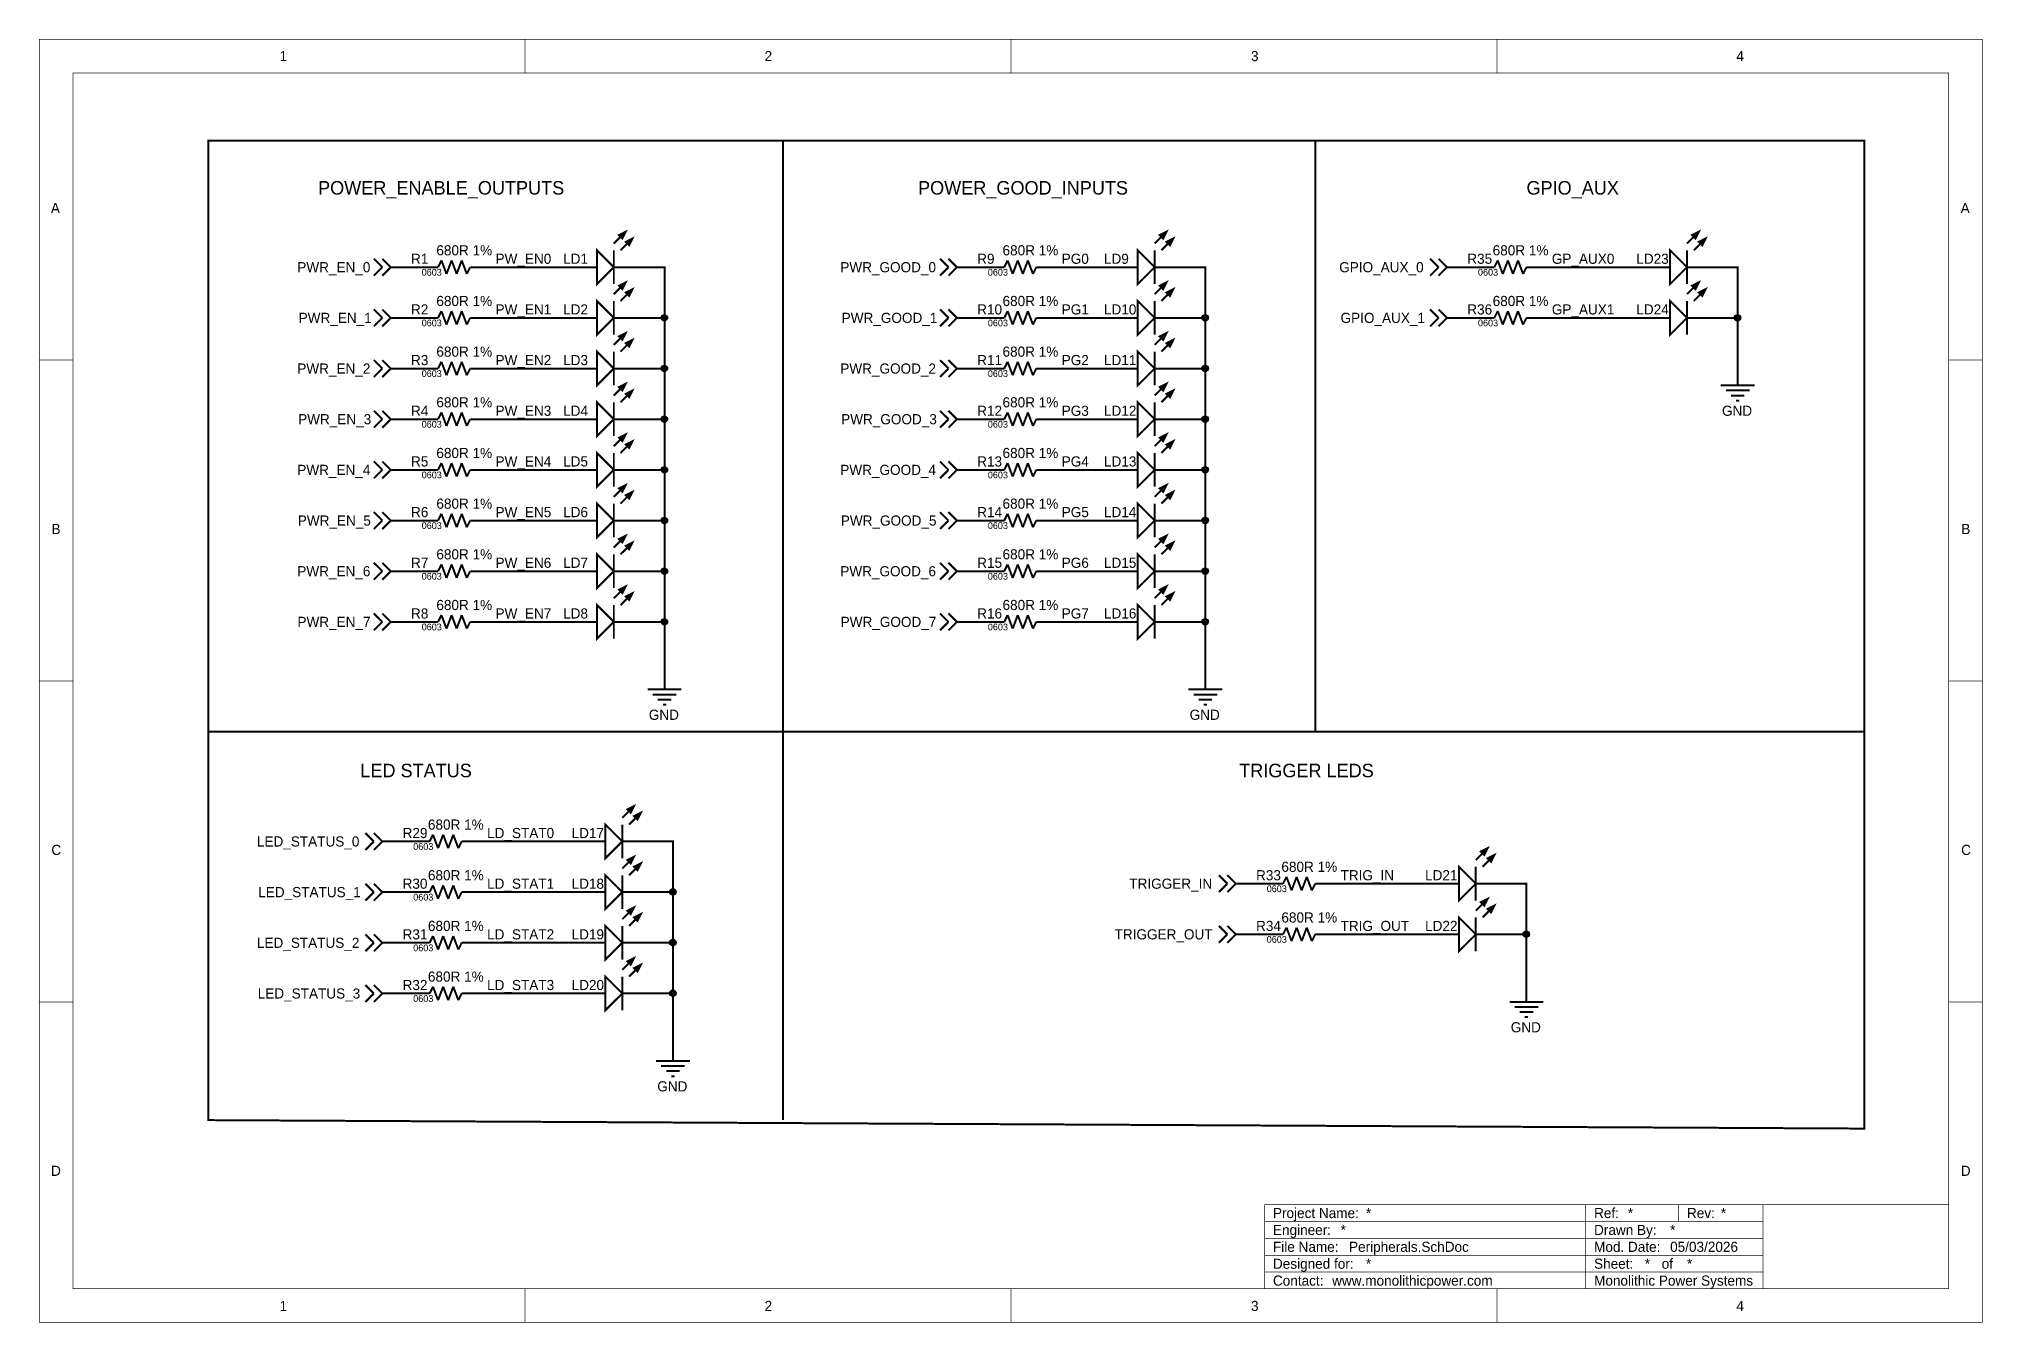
# Model space of a CAD drawing. Header units: millimetres. Extents: x 0 to 11.5, y 0 to 7.6.
import ezdxf

# ---------------------------------------------------------------- set-up
doc = ezdxf.new("R2010")
doc.units = ezdxf.units.MM
doc.header["$MEASUREMENT"] = 0
doc.layers.add('Sheet', color=255, linetype='Continuous')

msp = doc.modelspace()

# ---------------------------------------------------------------- texts
at = {"layer": 'Sheet'}
for s, height, p in [('1', 0.06, (1.422, 7.47)), ('2', 0.06, (4.292, 7.47)), ('3', 0.06, (7.17, 7.47)), ('4', 0.06, (10.042, 7.47)), ('POWER_ENABLE_OUTPUTS', 0.08, (1.65, 6.68)), ('POWER_GOOD_INPUTS', 0.08, (5.2, 6.68)), ('GPIO_AUX', 0.08, (8.8, 6.68)), ('A', 0.06, (0.069, 6.57)), ('A', 0.06, (11.369, 6.57)), ('R1', 0.06, (2.2, 6.27)), ('680R 1%', 0.06, (2.35, 6.32)), ('PW_EN0', 0.06, (2.7, 6.27)), ('LD1', 0.06, (3.1, 6.27)), ('R9', 0.06, (5.55, 6.27)), ('680R 1%', 0.06, (5.7, 6.32)), ('PG0', 0.06, (6.05, 6.27)), ('LD9', 0.06, (6.3, 6.27)), ('R35', 0.06, (8.45, 6.27)), ('680R 1%', 0.06, (8.6, 6.32)), ('GP_AUX0', 0.06, (8.95, 6.27)), ('LD23', 0.06, (9.45, 6.27)), ('PWR_EN_0', 0.06, (1.527, 6.22)), ('0603', 0.04, (2.263, 6.2)), ('PWR_GOOD_0', 0.06, (4.74, 6.22)), ('0603', 0.04, (5.613, 6.2)), ('GPIO_AUX_0', 0.06, (7.692, 6.22)), ('0603', 0.04, (8.513, 6.2)), ('R2', 0.06, (2.2, 5.97)), ('680R 1%', 0.06, (2.35, 6.02)), ('PW_EN1', 0.06, (2.7, 5.97)), ('LD2', 0.06, (3.1, 5.97)), ('R10', 0.06, (5.55, 5.97)), ('680R 1%', 0.06, (5.7, 6.02)), ('PG1', 0.06, (6.05, 5.97)), ('LD10', 0.06, (6.3, 5.97)), ('R36', 0.06, (8.45, 5.97)), ('680R 1%', 0.06, (8.6, 6.02)), ('GP_AUX1', 0.06, (8.95, 5.97)), ('LD24', 0.06, (9.45, 5.97)), ('PWR_EN_1', 0.06, (1.535, 5.92)), ('0603', 0.04, (2.263, 5.9)), ('PWR_GOOD_1', 0.06, (4.748, 5.92)), ('0603', 0.04, (5.613, 5.9)), ('GPIO_AUX_1', 0.06, (7.7, 5.92)), ('0603', 0.04, (8.513, 5.9)), ('680R 1%', 0.06, (2.35, 5.72)), ('680R 1%', 0.06, (5.7, 5.72)), ('PWR_EN_2', 0.06, (1.527, 5.62)), ('R3', 0.06, (2.2, 5.67)), ('0603', 0.04, (2.263, 5.6)), ('PW_EN2', 0.06, (2.7, 5.67)), ('LD3', 0.06, (3.1, 5.67)), ('PWR_GOOD_2', 0.06, (4.74, 5.62)), ('R11', 0.06, (5.55, 5.67)), ('0603', 0.04, (5.613, 5.6)), ('PG2', 0.06, (6.05, 5.67)), ('LD11', 0.06, (6.3, 5.67)), ('R4', 0.06, (2.2, 5.37)), ('680R 1%', 0.06, (2.35, 5.42)), ('PW_EN3', 0.06, (2.7, 5.37)), ('LD4', 0.06, (3.1, 5.37)), ('R12', 0.06, (5.55, 5.37)), ('680R 1%', 0.06, (5.7, 5.42)), ('PG3', 0.06, (6.05, 5.37)), ('LD12', 0.06, (6.3, 5.37)), ('GND', 0.06, (9.957, 5.37)), ('PWR_EN_3', 0.06, (1.532, 5.32)), ('0603', 0.04, (2.263, 5.3)), ('PWR_GOOD_3', 0.06, (4.745, 5.32)), ('0603', 0.04, (5.613, 5.3)), ('680R 1%', 0.06, (2.35, 5.12)), ('680R 1%', 0.06, (5.7, 5.12)), ('PWR_EN_4', 0.06, (1.527, 5.02)), ('R5', 0.06, (2.2, 5.07)), ('PW_EN4', 0.06, (2.7, 5.07)), ('LD5', 0.06, (3.1, 5.07)), ('PWR_GOOD_4', 0.06, (4.74, 5.02)), ('R13', 0.06, (5.55, 5.07)), ('PG4', 0.06, (6.05, 5.07)), ('LD13', 0.06, (6.3, 5.07)), ('0603', 0.04, (2.263, 5)), ('0603', 0.04, (5.613, 5)), ('680R 1%', 0.06, (2.35, 4.82)), ('680R 1%', 0.06, (5.7, 4.82)), ('B', 0.06, (0.073, 4.67)), ('PWR_EN_5', 0.06, (1.53, 4.72)), ('R6', 0.06, (2.2, 4.77)), ('0603', 0.04, (2.263, 4.7)), ('PW_EN5', 0.06, (2.7, 4.77)), ('LD6', 0.06, (3.1, 4.77)), ('PWR_GOOD_5', 0.06, (4.743, 4.72)), ('R14', 0.06, (5.55, 4.77)), ('0603', 0.04, (5.613, 4.7)), ('PG5', 0.06, (6.05, 4.77)), ('LD14', 0.06, (6.3, 4.77)), ('B', 0.06, (11.373, 4.67)), ('R7', 0.06, (2.2, 4.47)), ('680R 1%', 0.06, (2.35, 4.52)), ('PW_EN6', 0.06, (2.7, 4.47)), ('LD7', 0.06, (3.1, 4.47)), ('R15', 0.06, (5.55, 4.47)), ('680R 1%', 0.06, (5.7, 4.52)), ('PG6', 0.06, (6.05, 4.47)), ('LD15', 0.06, (6.3, 4.47)), ('PWR_EN_6', 0.06, (1.527, 4.42)), ('0603', 0.04, (2.263, 4.4)), ('PWR_GOOD_6', 0.06, (4.74, 4.42)), ('0603', 0.04, (5.613, 4.4)), ('680R 1%', 0.06, (2.35, 4.22)), ('680R 1%', 0.06, (5.7, 4.22)), ('PWR_EN_7', 0.06, (1.528, 4.12)), ('R8', 0.06, (2.2, 4.17)), ('PW_EN7', 0.06, (2.7, 4.17)), ('LD8', 0.06, (3.1, 4.17)), ('PWR_GOOD_7', 0.06, (4.742, 4.12)), ('R16', 0.06, (5.55, 4.17)), ('PG7', 0.06, (6.05, 4.17)), ('LD16', 0.06, (6.3, 4.17)), ('0603', 0.04, (2.263, 4.1)), ('0603', 0.04, (5.613, 4.1)), ('GND', 0.06, (3.607, 3.57)), ('GND', 0.06, (6.807, 3.57)), ('LED STATUS', 0.08, (1.9, 3.23)), ('TRIGGER LEDS', 0.08, (7.1, 3.23)), ('LED_STATUS_0', 0.06, (1.288, 2.82)), ('R29', 0.06, (2.15, 2.87)), ('680R 1%', 0.06, (2.3, 2.92)), ('LD_STAT0', 0.06, (2.65, 2.87)), ('LD17', 0.06, (3.15, 2.87)), ('C', 0.06, (0.072, 2.77)), ('0603', 0.04, (2.213, 2.8)), ('C', 0.06, (11.372, 2.77)), ('680R 1%', 0.06, (2.3, 2.62)), ('R33', 0.06, (7.2, 2.62)), ('680R 1%', 0.06, (7.35, 2.67)), ('TRIG_IN', 0.06, (7.7, 2.62)), ('LD21', 0.06, (8.2, 2.62)), ('LED_STATUS_1', 0.06, (1.296, 2.52)), ('R30', 0.06, (2.15, 2.57)), ('0603', 0.04, (2.213, 2.5)), ('LD_STAT1', 0.06, (2.65, 2.57)), ('LD18', 0.06, (3.15, 2.57)), ('TRIGGER_IN', 0.06, (6.45, 2.57)), ('0603', 0.04, (7.263, 2.55)), ('680R 1%', 0.06, (7.35, 2.37)), ('R31', 0.06, (2.15, 2.27)), ('680R 1%', 0.06, (2.3, 2.32)), ('LD_STAT2', 0.06, (2.65, 2.27)), ('LD19', 0.06, (3.15, 2.27)), ('TRIGGER_OUT', 0.06, (6.363, 2.27)), ('R34', 0.06, (7.2, 2.32)), ('TRIG_OUT', 0.06, (7.7, 2.32)), ('LD22', 0.06, (8.2, 2.32)), ('LED_STATUS_2', 0.06, (1.288, 2.22)), ('0603', 0.04, (2.213, 2.2)), ('0603', 0.04, (7.263, 2.25)), ('680R 1%', 0.06, (2.3, 2.02)), ('LED_STATUS_3', 0.06, (1.293, 1.92)), ('R32', 0.06, (2.15, 1.97)), ('LD_STAT3', 0.06, (2.65, 1.97)), ('LD20', 0.06, (3.15, 1.97)), ('0603', 0.04, (2.213, 1.9)), ('GND', 0.06, (8.707, 1.72)), ('GND', 0.06, (3.657, 1.37)), ('D', 0.06, (0.07, 0.87)), ('D', 0.06, (11.37, 0.87)), ('Project Name:', 0.06, (7.3, 0.62)), ('Engineer:', 0.06, (7.3, 0.52)), ('*', 0.06, (7.7, 0.52)), ('*', 0.06, (7.85, 0.62)), ('Ref:', 0.06, (9.2, 0.62)), ('Drawn By:', 0.06, (9.2, 0.52)), ('*', 0.06, (9.4, 0.62)), ('*', 0.06, (9.65, 0.52)), ('Rev:', 0.06, (9.75, 0.62)), ('*', 0.06, (9.95, 0.62)), ('File Name:', 0.06, (7.3, 0.42)), ('Peripherals.SchDoc', 0.06, (7.75, 0.42)), ('Mod. Date:', 0.06, (9.2, 0.42)), ('05/03/2026', 0.06, (9.65, 0.42)), ('Designed for:', 0.06, (7.3, 0.32)), ('*', 0.06, (7.85, 0.32)), ('Sheet:', 0.06, (9.2, 0.32)), ('*', 0.06, (9.5, 0.32)), ('of', 0.06, (9.6, 0.32)), ('*', 0.06, (9.75, 0.32)), ('Contact:', 0.06, (7.3, 0.22)), ('www.monolithicpower.com', 0.06, (7.65, 0.22)), ('Monolithic Power Systems', 0.06, (9.2, 0.22)), ('1', 0.06, (1.422, 0.07)), ('2', 0.06, (4.292, 0.07)), ('3', 0.06, (7.17, 0.07)), ('4', 0.06, (10.042, 0.07))]:
    msp.add_text(s, height=height, dxfattribs=at).set_placement(p)

# ---------------------------------------------------------------- linework, layer by layer
at = {"layer": 'Sheet'}
for points, const_width in [([(0, 7.6), (11.498, 7.6), (11.498, 0.002), (0, 0.002), (0, 7.6)], 0.0039), ([(2.875, 7.4), (2.875, 7.6)], 0.0039), ([(5.75, 7.4), (5.75, 7.6)], 0.0039), ([(8.625, 7.4), (8.625, 7.6)], 0.0039), ([(0.2, 7.4), (11.298, 7.4), (11.298, 0.202), (0.2, 0.202), (0.2, 7.4)], 0.0039), ([(10.8, 7), (1, 7), (1, 1.2), (10.8, 1.15), (10.8, 7)], 0.0118), ([(4.4, 7), (4.4, 1.2)], 0.0118), ([(7.55, 7), (7.55, 3.5)], 0.0118), ([(3.4, 6.39), (3.47, 6.46)], 0.0118), ([(6.6, 6.39), (6.67, 6.46)], 0.0118), ([(9.75, 6.39), (9.82, 6.46)], 0.0118), ([(3.4, 6.35), (3.4, 6.15)], 0.0118), ([(3.44, 6.35), (3.51, 6.42)], 0.0118), ([(6.6, 6.35), (6.6, 6.15)], 0.0118), ([(6.64, 6.35), (6.71, 6.42)], 0.0118), ([(9.75, 6.35), (9.75, 6.15)], 0.0118), ([(9.79, 6.35), (9.86, 6.42)], 0.0118), ([(2.03, 6.25), (1.98, 6.3)], 0.0118), ([(2.03, 6.25), (1.98, 6.2)], 0.0118), ([(2.08, 6.25), (2.03, 6.3)], 0.0118), ([(2.08, 6.25), (2.03, 6.2)], 0.0118), ([(2.1, 6.25), (2.08, 6.25)], 0.0118), ([(2.25, 6.25), (2.1, 6.25)], 0.0118), ([(2.35, 6.25), (2.25, 6.25)], 0.0118), ([(2.36, 6.25), (2.35, 6.25)], 0.0118), ([(2.36, 6.25), (2.38, 6.29)], 0.0118), ([(2.38, 6.29), (2.41, 6.21)], 0.0118), ([(2.41, 6.21), (2.44, 6.29)], 0.0118), ([(2.44, 6.29), (2.47, 6.21)], 0.0118), ([(2.47, 6.21), (2.5, 6.29)], 0.0118), ([(2.5, 6.29), (2.53, 6.21)], 0.0118), ([(2.53, 6.21), (2.55, 6.25)], 0.0118), ([(2.55, 6.25), (2.65, 6.25)], 0.0118), ([(3.2, 6.25), (2.65, 6.25)], 0.0118), ([(3.3, 6.25), (3.2, 6.25)], 0.0118), ([(3.4, 6.25), (3.5, 6.25)], 0.0118), ([(3.7, 5.95), (3.7, 6.25), (3.5, 6.25)], 0.0118), ([(5.38, 6.25), (5.33, 6.3)], 0.0118), ([(5.38, 6.25), (5.33, 6.2)], 0.0118), ([(5.43, 6.25), (5.38, 6.3)], 0.0118), ([(5.43, 6.25), (5.38, 6.2)], 0.0118), ([(5.45, 6.25), (5.43, 6.25)], 0.0118), ([(5.6, 6.25), (5.45, 6.25)], 0.0118), ([(5.7, 6.25), (5.6, 6.25)], 0.0118), ([(5.71, 6.25), (5.7, 6.25)], 0.0118), ([(5.71, 6.25), (5.73, 6.29)], 0.0118), ([(5.73, 6.29), (5.76, 6.21)], 0.0118), ([(5.76, 6.21), (5.79, 6.29)], 0.0118), ([(5.79, 6.29), (5.82, 6.21)], 0.0118), ([(5.82, 6.21), (5.85, 6.29)], 0.0118), ([(5.85, 6.29), (5.88, 6.21)], 0.0118), ([(5.88, 6.21), (5.9, 6.25)], 0.0118), ([(5.9, 6.25), (6, 6.25)], 0.0118), ([(6.4, 6.25), (6, 6.25)], 0.0118), ([(6.5, 6.25), (6.4, 6.25)], 0.0118), ([(6.6, 6.25), (6.7, 6.25)], 0.0118), ([(6.9, 5.95), (6.9, 6.25), (6.7, 6.25)], 0.0118), ([(8.28, 6.25), (8.23, 6.3)], 0.0118), ([(8.28, 6.25), (8.23, 6.2)], 0.0118), ([(8.33, 6.25), (8.28, 6.3)], 0.0118), ([(8.33, 6.25), (8.28, 6.2)], 0.0118), ([(8.35, 6.25), (8.33, 6.25)], 0.0118), ([(8.5, 6.25), (8.35, 6.25)], 0.0118), ([(8.6, 6.25), (8.5, 6.25)], 0.0118), ([(8.61, 6.25), (8.6, 6.25)], 0.0118), ([(8.61, 6.25), (8.63, 6.29)], 0.0118), ([(8.63, 6.29), (8.66, 6.21)], 0.0118), ([(8.66, 6.21), (8.69, 6.29)], 0.0118), ([(8.69, 6.29), (8.72, 6.21)], 0.0118), ([(8.72, 6.21), (8.75, 6.29)], 0.0118), ([(8.75, 6.29), (8.78, 6.21)], 0.0118), ([(8.78, 6.21), (8.8, 6.25)], 0.0118), ([(8.8, 6.25), (8.9, 6.25)], 0.0118), ([(9.55, 6.25), (8.9, 6.25)], 0.0118), ([(9.65, 6.25), (9.55, 6.25)], 0.0118), ([(9.75, 6.25), (9.85, 6.25)], 0.0118), ([(10.05, 5.95), (10.05, 6.25), (9.85, 6.25)], 0.0118), ([(3.4, 6.09), (3.47, 6.16)], 0.0118), ([(3.44, 6.05), (3.51, 6.12)], 0.0118), ([(6.6, 6.09), (6.67, 6.16)], 0.0118), ([(6.64, 6.05), (6.71, 6.12)], 0.0118), ([(9.75, 6.09), (9.82, 6.16)], 0.0118), ([(9.79, 6.05), (9.86, 6.12)], 0.0118), ([(2.03, 5.95), (1.98, 6)], 0.0118), ([(2.08, 5.95), (2.03, 6)], 0.0118), ([(2.36, 5.95), (2.38, 5.99)], 0.0118), ([(2.38, 5.99), (2.41, 5.91)], 0.0118), ([(2.41, 5.91), (2.44, 5.99)], 0.0118), ([(2.44, 5.99), (2.47, 5.91)], 0.0118), ([(2.47, 5.91), (2.5, 5.99)], 0.0118), ([(2.5, 5.99), (2.53, 5.91)], 0.0118), ([(3.4, 6.05), (3.4, 5.85)], 0.0118), ([(5.38, 5.95), (5.33, 6)], 0.0118), ([(5.43, 5.95), (5.38, 6)], 0.0118), ([(5.71, 5.95), (5.73, 5.99)], 0.0118), ([(5.73, 5.99), (5.76, 5.91)], 0.0118), ([(5.76, 5.91), (5.79, 5.99)], 0.0118), ([(5.79, 5.99), (5.82, 5.91)], 0.0118), ([(5.82, 5.91), (5.85, 5.99)], 0.0118), ([(5.85, 5.99), (5.88, 5.91)], 0.0118), ([(6.6, 6.05), (6.6, 5.85)], 0.0118), ([(8.28, 5.95), (8.23, 6)], 0.0118), ([(8.33, 5.95), (8.28, 6)], 0.0118), ([(8.61, 5.95), (8.63, 5.99)], 0.0118), ([(8.63, 5.99), (8.66, 5.91)], 0.0118), ([(8.66, 5.91), (8.69, 5.99)], 0.0118), ([(8.69, 5.99), (8.72, 5.91)], 0.0118), ([(8.72, 5.91), (8.75, 5.99)], 0.0118), ([(8.75, 5.99), (8.78, 5.91)], 0.0118), ([(9.75, 6.05), (9.75, 5.85)], 0.0118), ([(2.03, 5.95), (1.98, 5.9)], 0.0118), ([(2.08, 5.95), (2.03, 5.9)], 0.0118), ([(2.1, 5.95), (2.08, 5.95)], 0.0118), ([(2.25, 5.95), (2.1, 5.95)], 0.0118), ([(2.35, 5.95), (2.25, 5.95)], 0.0118), ([(2.36, 5.95), (2.35, 5.95)], 0.0118), ([(2.53, 5.91), (2.55, 5.95)], 0.0118), ([(2.55, 5.95), (2.65, 5.95)], 0.0118), ([(3.2, 5.95), (2.65, 5.95)], 0.0118), ([(3.3, 5.95), (3.2, 5.95)], 0.0118), ([(3.4, 5.95), (3.5, 5.95)], 0.0118), ([(3.7, 5.65), (3.7, 5.95), (3.5, 5.95)], 0.0118), ([(5.38, 5.95), (5.33, 5.9)], 0.0118), ([(5.43, 5.95), (5.38, 5.9)], 0.0118), ([(5.45, 5.95), (5.43, 5.95)], 0.0118), ([(5.6, 5.95), (5.45, 5.95)], 0.0118), ([(5.7, 5.95), (5.6, 5.95)], 0.0118), ([(5.71, 5.95), (5.7, 5.95)], 0.0118), ([(5.88, 5.91), (5.9, 5.95)], 0.0118), ([(5.9, 5.95), (6, 5.95)], 0.0118), ([(6.4, 5.95), (6, 5.95)], 0.0118), ([(6.5, 5.95), (6.4, 5.95)], 0.0118), ([(6.6, 5.95), (6.7, 5.95)], 0.0118), ([(6.9, 5.65), (6.9, 5.95), (6.7, 5.95)], 0.0118), ([(8.28, 5.95), (8.23, 5.9)], 0.0118), ([(8.33, 5.95), (8.28, 5.9)], 0.0118), ([(8.35, 5.95), (8.33, 5.95)], 0.0118), ([(8.5, 5.95), (8.35, 5.95)], 0.0118), ([(8.6, 5.95), (8.5, 5.95)], 0.0118), ([(8.61, 5.95), (8.6, 5.95)], 0.0118), ([(8.78, 5.91), (8.8, 5.95)], 0.0118), ([(8.8, 5.95), (8.9, 5.95)], 0.0118), ([(9.55, 5.95), (8.9, 5.95)], 0.0118), ([(9.65, 5.95), (9.55, 5.95)], 0.0118), ([(9.75, 5.95), (9.85, 5.95)], 0.0118), ([(10.05, 5.65), (10.05, 5.95), (9.85, 5.95)], 0.0118), ([(3.4, 5.79), (3.47, 5.86)], 0.0118), ([(3.4, 5.75), (3.4, 5.55)], 0.0118), ([(3.44, 5.75), (3.51, 5.82)], 0.0118), ([(6.6, 5.79), (6.67, 5.86)], 0.0118), ([(6.6, 5.75), (6.6, 5.55)], 0.0118), ([(6.64, 5.75), (6.71, 5.82)], 0.0118), ([(0.2, 5.7), (0, 5.7)], 0.0039), ([(2.03, 5.65), (1.98, 5.7)], 0.0118), ([(2.03, 5.65), (1.98, 5.6)], 0.0118), ([(2.08, 5.65), (2.03, 5.7)], 0.0118), ([(2.08, 5.65), (2.03, 5.6)], 0.0118), ([(2.1, 5.65), (2.08, 5.65)], 0.0118), ([(2.25, 5.65), (2.1, 5.65)], 0.0118), ([(2.35, 5.65), (2.25, 5.65)], 0.0118), ([(2.36, 5.65), (2.35, 5.65)], 0.0118), ([(2.36, 5.65), (2.38, 5.69)], 0.0118), ([(2.38, 5.69), (2.41, 5.61)], 0.0118), ([(2.41, 5.61), (2.44, 5.69)], 0.0118), ([(2.44, 5.69), (2.47, 5.61)], 0.0118), ([(2.47, 5.61), (2.5, 5.69)], 0.0118), ([(2.5, 5.69), (2.53, 5.61)], 0.0118), ([(2.53, 5.61), (2.55, 5.65)], 0.0118), ([(2.55, 5.65), (2.65, 5.65)], 0.0118), ([(3.2, 5.65), (2.65, 5.65)], 0.0118), ([(3.3, 5.65), (3.2, 5.65)], 0.0118), ([(3.4, 5.65), (3.5, 5.65)], 0.0118), ([(3.7, 5.35), (3.7, 5.65), (3.5, 5.65)], 0.0118), ([(5.38, 5.65), (5.33, 5.7)], 0.0118), ([(5.38, 5.65), (5.33, 5.6)], 0.0118), ([(5.43, 5.65), (5.38, 5.7)], 0.0118), ([(5.43, 5.65), (5.38, 5.6)], 0.0118), ([(5.45, 5.65), (5.43, 5.65)], 0.0118), ([(5.6, 5.65), (5.45, 5.65)], 0.0118), ([(5.7, 5.65), (5.6, 5.65)], 0.0118), ([(5.71, 5.65), (5.7, 5.65)], 0.0118), ([(5.71, 5.65), (5.73, 5.69)], 0.0118), ([(5.73, 5.69), (5.76, 5.61)], 0.0118), ([(5.76, 5.61), (5.79, 5.69)], 0.0118), ([(5.79, 5.69), (5.82, 5.61)], 0.0118), ([(5.82, 5.61), (5.85, 5.69)], 0.0118), ([(5.85, 5.69), (5.88, 5.61)], 0.0118), ([(5.88, 5.61), (5.9, 5.65)], 0.0118), ([(5.9, 5.65), (6, 5.65)], 0.0118), ([(6.4, 5.65), (6, 5.65)], 0.0118), ([(6.5, 5.65), (6.4, 5.65)], 0.0118), ([(6.6, 5.65), (6.7, 5.65)], 0.0118), ([(6.9, 5.35), (6.9, 5.65), (6.7, 5.65)], 0.0118), ([(10.05, 5.65), (10.05, 5.55)], 0.0118), ([(11.3, 5.7), (11.5, 5.7)], 0.0039), ([(3.4, 5.49), (3.47, 5.56)], 0.0118), ([(3.44, 5.45), (3.51, 5.52)], 0.0118), ([(6.6, 5.49), (6.67, 5.56)], 0.0118), ([(6.64, 5.45), (6.71, 5.52)], 0.0118), ([(9.95, 5.55), (10.15, 5.55)], 0.0118), ([(9.98, 5.52), (10.12, 5.52)], 0.0118), ([(3.4, 5.45), (3.4, 5.25)], 0.0118), ([(6.6, 5.45), (6.6, 5.25)], 0.0118), ([(10.01, 5.49), (10.09, 5.49)], 0.0118), ([(10.04, 5.46), (10.06, 5.46)], 0.0118), ([(2.03, 5.35), (1.98, 5.4)], 0.0118), ([(2.03, 5.35), (1.98, 5.3)], 0.0118), ([(2.08, 5.35), (2.03, 5.4)], 0.0118), ([(2.08, 5.35), (2.03, 5.3)], 0.0118), ([(2.1, 5.35), (2.08, 5.35)], 0.0118), ([(2.25, 5.35), (2.1, 5.35)], 0.0118), ([(2.35, 5.35), (2.25, 5.35)], 0.0118), ([(2.36, 5.35), (2.35, 5.35)], 0.0118), ([(2.36, 5.35), (2.38, 5.39)], 0.0118), ([(2.38, 5.39), (2.41, 5.31)], 0.0118), ([(2.41, 5.31), (2.44, 5.39)], 0.0118), ([(2.44, 5.39), (2.47, 5.31)], 0.0118), ([(2.47, 5.31), (2.5, 5.39)], 0.0118), ([(2.5, 5.39), (2.53, 5.31)], 0.0118), ([(2.53, 5.31), (2.55, 5.35)], 0.0118), ([(2.55, 5.35), (2.65, 5.35)], 0.0118), ([(3.2, 5.35), (2.65, 5.35)], 0.0118), ([(3.3, 5.35), (3.2, 5.35)], 0.0118), ([(3.4, 5.35), (3.5, 5.35)], 0.0118), ([(3.7, 5.05), (3.7, 5.35), (3.5, 5.35)], 0.0118), ([(5.38, 5.35), (5.33, 5.4)], 0.0118), ([(5.38, 5.35), (5.33, 5.3)], 0.0118), ([(5.43, 5.35), (5.38, 5.4)], 0.0118), ([(5.43, 5.35), (5.38, 5.3)], 0.0118), ([(5.45, 5.35), (5.43, 5.35)], 0.0118), ([(5.6, 5.35), (5.45, 5.35)], 0.0118), ([(5.7, 5.35), (5.6, 5.35)], 0.0118), ([(5.71, 5.35), (5.7, 5.35)], 0.0118), ([(5.71, 5.35), (5.73, 5.39)], 0.0118), ([(5.73, 5.39), (5.76, 5.31)], 0.0118), ([(5.76, 5.31), (5.79, 5.39)], 0.0118), ([(5.79, 5.39), (5.82, 5.31)], 0.0118), ([(5.82, 5.31), (5.85, 5.39)], 0.0118), ([(5.85, 5.39), (5.88, 5.31)], 0.0118), ([(5.88, 5.31), (5.9, 5.35)], 0.0118), ([(5.9, 5.35), (6, 5.35)], 0.0118), ([(6.4, 5.35), (6, 5.35)], 0.0118), ([(6.5, 5.35), (6.4, 5.35)], 0.0118), ([(6.6, 5.35), (6.7, 5.35)], 0.0118), ([(6.9, 5.05), (6.9, 5.35), (6.7, 5.35)], 0.0118), ([(3.4, 5.19), (3.47, 5.26)], 0.0118), ([(3.44, 5.15), (3.51, 5.22)], 0.0118), ([(6.6, 5.19), (6.67, 5.26)], 0.0118), ([(6.64, 5.15), (6.71, 5.22)], 0.0118), ([(2.03, 5.05), (1.98, 5.1)], 0.0118), ([(2.08, 5.05), (2.03, 5.1)], 0.0118), ([(2.36, 5.05), (2.38, 5.09)], 0.0118), ([(2.38, 5.09), (2.41, 5.01)], 0.0118), ([(2.41, 5.01), (2.44, 5.09)], 0.0118), ([(2.44, 5.09), (2.47, 5.01)], 0.0118), ([(2.47, 5.01), (2.5, 5.09)], 0.0118), ([(2.5, 5.09), (2.53, 5.01)], 0.0118), ([(3.4, 5.15), (3.4, 4.95)], 0.0118), ([(5.38, 5.05), (5.33, 5.1)], 0.0118), ([(5.43, 5.05), (5.38, 5.1)], 0.0118), ([(5.71, 5.05), (5.73, 5.09)], 0.0118), ([(5.73, 5.09), (5.76, 5.01)], 0.0118), ([(5.76, 5.01), (5.79, 5.09)], 0.0118), ([(5.79, 5.09), (5.82, 5.01)], 0.0118), ([(5.82, 5.01), (5.85, 5.09)], 0.0118), ([(5.85, 5.09), (5.88, 5.01)], 0.0118), ([(6.6, 5.15), (6.6, 4.95)], 0.0118), ([(2.03, 5.05), (1.98, 5)], 0.0118), ([(2.08, 5.05), (2.03, 5)], 0.0118), ([(2.1, 5.05), (2.08, 5.05)], 0.0118), ([(2.25, 5.05), (2.1, 5.05)], 0.0118), ([(2.35, 5.05), (2.25, 5.05)], 0.0118), ([(2.36, 5.05), (2.35, 5.05)], 0.0118), ([(2.53, 5.01), (2.55, 5.05)], 0.0118), ([(2.55, 5.05), (2.65, 5.05)], 0.0118), ([(3.2, 5.05), (2.65, 5.05)], 0.0118), ([(3.3, 5.05), (3.2, 5.05)], 0.0118), ([(3.4, 5.05), (3.5, 5.05)], 0.0118), ([(3.4, 4.89), (3.47, 4.96)], 0.0118), ([(3.7, 4.75), (3.7, 5.05), (3.5, 5.05)], 0.0118), ([(5.38, 5.05), (5.33, 5)], 0.0118), ([(5.43, 5.05), (5.38, 5)], 0.0118), ([(5.45, 5.05), (5.43, 5.05)], 0.0118), ([(5.6, 5.05), (5.45, 5.05)], 0.0118), ([(5.7, 5.05), (5.6, 5.05)], 0.0118), ([(5.71, 5.05), (5.7, 5.05)], 0.0118), ([(5.88, 5.01), (5.9, 5.05)], 0.0118), ([(5.9, 5.05), (6, 5.05)], 0.0118), ([(6.4, 5.05), (6, 5.05)], 0.0118), ([(6.5, 5.05), (6.4, 5.05)], 0.0118), ([(6.6, 5.05), (6.7, 5.05)], 0.0118), ([(6.6, 4.89), (6.67, 4.96)], 0.0118), ([(6.9, 4.75), (6.9, 5.05), (6.7, 5.05)], 0.0118), ([(3.4, 4.85), (3.4, 4.65)], 0.0118), ([(3.44, 4.85), (3.51, 4.92)], 0.0118), ([(6.6, 4.85), (6.6, 4.65)], 0.0118), ([(6.64, 4.85), (6.71, 4.92)], 0.0118), ([(2.03, 4.75), (1.98, 4.8)], 0.0118), ([(2.03, 4.75), (1.98, 4.7)], 0.0118), ([(2.08, 4.75), (2.03, 4.8)], 0.0118), ([(2.08, 4.75), (2.03, 4.7)], 0.0118), ([(2.1, 4.75), (2.08, 4.75)], 0.0118), ([(2.25, 4.75), (2.1, 4.75)], 0.0118), ([(2.35, 4.75), (2.25, 4.75)], 0.0118), ([(2.36, 4.75), (2.35, 4.75)], 0.0118), ([(2.36, 4.75), (2.38, 4.79)], 0.0118), ([(2.38, 4.79), (2.41, 4.71)], 0.0118), ([(2.41, 4.71), (2.44, 4.79)], 0.0118), ([(2.44, 4.79), (2.47, 4.71)], 0.0118), ([(2.47, 4.71), (2.5, 4.79)], 0.0118), ([(2.5, 4.79), (2.53, 4.71)], 0.0118), ([(2.53, 4.71), (2.55, 4.75)], 0.0118), ([(2.55, 4.75), (2.65, 4.75)], 0.0118), ([(3.2, 4.75), (2.65, 4.75)], 0.0118), ([(3.3, 4.75), (3.2, 4.75)], 0.0118), ([(3.4, 4.75), (3.5, 4.75)], 0.0118), ([(3.7, 4.45), (3.7, 4.75), (3.5, 4.75)], 0.0118), ([(5.38, 4.75), (5.33, 4.8)], 0.0118), ([(5.38, 4.75), (5.33, 4.7)], 0.0118), ([(5.43, 4.75), (5.38, 4.8)], 0.0118), ([(5.43, 4.75), (5.38, 4.7)], 0.0118), ([(5.45, 4.75), (5.43, 4.75)], 0.0118), ([(5.6, 4.75), (5.45, 4.75)], 0.0118), ([(5.7, 4.75), (5.6, 4.75)], 0.0118), ([(5.71, 4.75), (5.7, 4.75)], 0.0118), ([(5.71, 4.75), (5.73, 4.79)], 0.0118), ([(5.73, 4.79), (5.76, 4.71)], 0.0118), ([(5.76, 4.71), (5.79, 4.79)], 0.0118), ([(5.79, 4.79), (5.82, 4.71)], 0.0118), ([(5.82, 4.71), (5.85, 4.79)], 0.0118), ([(5.85, 4.79), (5.88, 4.71)], 0.0118), ([(5.88, 4.71), (5.9, 4.75)], 0.0118), ([(5.9, 4.75), (6, 4.75)], 0.0118), ([(6.4, 4.75), (6, 4.75)], 0.0118), ([(6.5, 4.75), (6.4, 4.75)], 0.0118), ([(6.6, 4.75), (6.7, 4.75)], 0.0118), ([(6.9, 4.45), (6.9, 4.75), (6.7, 4.75)], 0.0118), ([(3.4, 4.59), (3.47, 4.66)], 0.0118), ([(3.44, 4.55), (3.51, 4.62)], 0.0118), ([(6.6, 4.59), (6.67, 4.66)], 0.0118), ([(6.64, 4.55), (6.71, 4.62)], 0.0118), ([(2.03, 4.45), (1.98, 4.5)], 0.0118), ([(2.08, 4.45), (2.03, 4.5)], 0.0118), ([(2.36, 4.45), (2.38, 4.49)], 0.0118), ([(2.38, 4.49), (2.41, 4.41)], 0.0118), ([(2.41, 4.41), (2.44, 4.49)], 0.0118), ([(2.44, 4.49), (2.47, 4.41)], 0.0118), ([(2.47, 4.41), (2.5, 4.49)], 0.0118), ([(2.5, 4.49), (2.53, 4.41)], 0.0118), ([(3.4, 4.55), (3.4, 4.35)], 0.0118), ([(5.38, 4.45), (5.33, 4.5)], 0.0118), ([(5.43, 4.45), (5.38, 4.5)], 0.0118), ([(5.71, 4.45), (5.73, 4.49)], 0.0118), ([(5.73, 4.49), (5.76, 4.41)], 0.0118), ([(5.76, 4.41), (5.79, 4.49)], 0.0118), ([(5.79, 4.49), (5.82, 4.41)], 0.0118), ([(5.82, 4.41), (5.85, 4.49)], 0.0118), ([(5.85, 4.49), (5.88, 4.41)], 0.0118), ([(6.6, 4.55), (6.6, 4.35)], 0.0118), ([(2.03, 4.45), (1.98, 4.4)], 0.0118), ([(2.08, 4.45), (2.03, 4.4)], 0.0118), ([(2.1, 4.45), (2.08, 4.45)], 0.0118), ([(2.25, 4.45), (2.1, 4.45)], 0.0118), ([(2.35, 4.45), (2.25, 4.45)], 0.0118), ([(2.36, 4.45), (2.35, 4.45)], 0.0118), ([(2.53, 4.41), (2.55, 4.45)], 0.0118), ([(2.55, 4.45), (2.65, 4.45)], 0.0118), ([(3.2, 4.45), (2.65, 4.45)], 0.0118), ([(3.3, 4.45), (3.2, 4.45)], 0.0118), ([(3.4, 4.45), (3.5, 4.45)], 0.0118), ([(3.7, 4.15), (3.7, 4.45), (3.5, 4.45)], 0.0118), ([(5.38, 4.45), (5.33, 4.4)], 0.0118), ([(5.43, 4.45), (5.38, 4.4)], 0.0118), ([(5.45, 4.45), (5.43, 4.45)], 0.0118), ([(5.6, 4.45), (5.45, 4.45)], 0.0118), ([(5.7, 4.45), (5.6, 4.45)], 0.0118), ([(5.71, 4.45), (5.7, 4.45)], 0.0118), ([(5.88, 4.41), (5.9, 4.45)], 0.0118), ([(5.9, 4.45), (6, 4.45)], 0.0118), ([(6.4, 4.45), (6, 4.45)], 0.0118), ([(6.5, 4.45), (6.4, 4.45)], 0.0118), ([(6.6, 4.45), (6.7, 4.45)], 0.0118), ([(6.9, 4.15), (6.9, 4.45), (6.7, 4.45)], 0.0118), ([(3.4, 4.29), (3.47, 4.36)], 0.0118), ([(3.44, 4.25), (3.51, 4.32)], 0.0118), ([(6.6, 4.29), (6.67, 4.36)], 0.0118), ([(6.64, 4.25), (6.71, 4.32)], 0.0118), ([(2.03, 4.15), (1.98, 4.2)], 0.0118), ([(2.03, 4.15), (1.98, 4.1)], 0.0118), ([(2.08, 4.15), (2.03, 4.2)], 0.0118), ([(2.08, 4.15), (2.03, 4.1)], 0.0118), ([(2.1, 4.15), (2.08, 4.15)], 0.0118), ([(2.25, 4.15), (2.1, 4.15)], 0.0118), ([(2.35, 4.15), (2.25, 4.15)], 0.0118), ([(2.36, 4.15), (2.35, 4.15)], 0.0118), ([(2.36, 4.15), (2.38, 4.19)], 0.0118), ([(2.38, 4.19), (2.41, 4.11)], 0.0118), ([(2.41, 4.11), (2.44, 4.19)], 0.0118), ([(2.44, 4.19), (2.47, 4.11)], 0.0118), ([(2.47, 4.11), (2.5, 4.19)], 0.0118), ([(2.5, 4.19), (2.53, 4.11)], 0.0118), ([(2.53, 4.11), (2.55, 4.15)], 0.0118), ([(2.55, 4.15), (2.65, 4.15)], 0.0118), ([(3.2, 4.15), (2.65, 4.15)], 0.0118), ([(3.3, 4.15), (3.2, 4.15)], 0.0118), ([(3.4, 4.25), (3.4, 4.05)], 0.0118), ([(3.4, 4.15), (3.5, 4.15)], 0.0118), ([(3.7, 3.85), (3.7, 4.15), (3.5, 4.15)], 0.0118), ([(5.38, 4.15), (5.33, 4.2)], 0.0118), ([(5.38, 4.15), (5.33, 4.1)], 0.0118), ([(5.43, 4.15), (5.38, 4.2)], 0.0118), ([(5.43, 4.15), (5.38, 4.1)], 0.0118), ([(5.45, 4.15), (5.43, 4.15)], 0.0118), ([(5.6, 4.15), (5.45, 4.15)], 0.0118), ([(5.7, 4.15), (5.6, 4.15)], 0.0118), ([(5.71, 4.15), (5.7, 4.15)], 0.0118), ([(5.71, 4.15), (5.73, 4.19)], 0.0118), ([(5.73, 4.19), (5.76, 4.11)], 0.0118), ([(5.76, 4.11), (5.79, 4.19)], 0.0118), ([(5.79, 4.19), (5.82, 4.11)], 0.0118), ([(5.82, 4.11), (5.85, 4.19)], 0.0118), ([(5.85, 4.19), (5.88, 4.11)], 0.0118), ([(5.88, 4.11), (5.9, 4.15)], 0.0118), ([(5.9, 4.15), (6, 4.15)], 0.0118), ([(6.4, 4.15), (6, 4.15)], 0.0118), ([(6.5, 4.15), (6.4, 4.15)], 0.0118), ([(6.6, 4.25), (6.6, 4.05)], 0.0118), ([(6.6, 4.15), (6.7, 4.15)], 0.0118), ([(6.9, 3.85), (6.9, 4.15), (6.7, 4.15)], 0.0118), ([(0.2, 3.8), (0, 3.8)], 0.0039), ([(3.7, 3.85), (3.7, 3.75)], 0.0118), ([(6.9, 3.85), (6.9, 3.75)], 0.0118), ([(11.3, 3.8), (11.5, 3.8)], 0.0039), ([(3.6, 3.75), (3.8, 3.75)], 0.0118), ([(3.63, 3.72), (3.77, 3.72)], 0.0118), ([(3.66, 3.69), (3.74, 3.69)], 0.0118), ([(6.8, 3.75), (7, 3.75)], 0.0118), ([(6.83, 3.72), (6.97, 3.72)], 0.0118), ([(6.86, 3.69), (6.94, 3.69)], 0.0118), ([(3.69, 3.66), (3.71, 3.66)], 0.0118), ([(6.89, 3.66), (6.91, 3.66)], 0.0118), ([(1, 3.5), (10.8, 3.5)], 0.0118), ([(3.45, 2.99), (3.52, 3.06)], 0.0118), ([(3.49, 2.95), (3.56, 3.02)], 0.0118), ([(1.98, 2.85), (1.93, 2.9)], 0.0118), ([(2.03, 2.85), (1.98, 2.9)], 0.0118), ([(2.31, 2.85), (2.33, 2.89)], 0.0118), ([(2.33, 2.89), (2.36, 2.81)], 0.0118), ([(2.36, 2.81), (2.39, 2.89)], 0.0118), ([(2.39, 2.89), (2.42, 2.81)], 0.0118), ([(2.42, 2.81), (2.45, 2.89)], 0.0118), ([(2.45, 2.89), (2.48, 2.81)], 0.0118), ([(3.45, 2.95), (3.45, 2.75)], 0.0118), ([(1.98, 2.85), (1.93, 2.8)], 0.0118), ([(2.03, 2.85), (1.98, 2.8)], 0.0118), ([(2.05, 2.85), (2.03, 2.85)], 0.0118), ([(2.2, 2.85), (2.05, 2.85)], 0.0118), ([(2.3, 2.85), (2.2, 2.85)], 0.0118), ([(2.31, 2.85), (2.3, 2.85)], 0.0118), ([(2.48, 2.81), (2.5, 2.85)], 0.0118), ([(2.5, 2.85), (2.6, 2.85)], 0.0118), ([(3.25, 2.85), (2.6, 2.85)], 0.0118), ([(3.35, 2.85), (3.25, 2.85)], 0.0118), ([(3.45, 2.85), (3.55, 2.85)], 0.0118), ([(3.45, 2.69), (3.52, 2.76)], 0.0118), ([(3.75, 2.55), (3.75, 2.85), (3.55, 2.85)], 0.0118), ([(8.5, 2.74), (8.57, 2.81)], 0.0118), ([(8.54, 2.7), (8.61, 2.77)], 0.0118), ([(3.45, 2.65), (3.45, 2.45)], 0.0118), ([(3.49, 2.65), (3.56, 2.72)], 0.0118), ([(7.03, 2.6), (6.98, 2.65)], 0.0118), ([(7.08, 2.6), (7.03, 2.65)], 0.0118), ([(7.36, 2.6), (7.38, 2.64)], 0.0118), ([(7.38, 2.64), (7.41, 2.56)], 0.0118), ([(7.41, 2.56), (7.44, 2.64)], 0.0118), ([(7.44, 2.64), (7.47, 2.56)], 0.0118), ([(7.47, 2.56), (7.5, 2.64)], 0.0118), ([(7.5, 2.64), (7.53, 2.56)], 0.0118), ([(8.5, 2.7), (8.5, 2.5)], 0.0118), ([(1.98, 2.55), (1.93, 2.6)], 0.0118), ([(1.98, 2.55), (1.93, 2.5)], 0.0118), ([(2.03, 2.55), (1.98, 2.6)], 0.0118), ([(2.03, 2.55), (1.98, 2.5)], 0.0118), ([(2.05, 2.55), (2.03, 2.55)], 0.0118), ([(2.2, 2.55), (2.05, 2.55)], 0.0118), ([(2.3, 2.55), (2.2, 2.55)], 0.0118), ([(2.31, 2.55), (2.3, 2.55)], 0.0118), ([(2.31, 2.55), (2.33, 2.59)], 0.0118), ([(2.33, 2.59), (2.36, 2.51)], 0.0118), ([(2.36, 2.51), (2.39, 2.59)], 0.0118), ([(2.39, 2.59), (2.42, 2.51)], 0.0118), ([(2.42, 2.51), (2.45, 2.59)], 0.0118), ([(2.45, 2.59), (2.48, 2.51)], 0.0118), ([(2.48, 2.51), (2.5, 2.55)], 0.0118), ([(2.5, 2.55), (2.6, 2.55)], 0.0118), ([(3.25, 2.55), (2.6, 2.55)], 0.0118), ([(3.35, 2.55), (3.25, 2.55)], 0.0118), ([(3.45, 2.55), (3.55, 2.55)], 0.0118), ([(3.75, 2.25), (3.75, 2.55), (3.55, 2.55)], 0.0118), ([(7.03, 2.6), (6.98, 2.55)], 0.0118), ([(7.08, 2.6), (7.03, 2.55)], 0.0118), ([(7.1, 2.6), (7.08, 2.6)], 0.0118), ([(7.25, 2.6), (7.1, 2.6)], 0.0118), ([(7.35, 2.6), (7.25, 2.6)], 0.0118), ([(7.36, 2.6), (7.35, 2.6)], 0.0118), ([(7.53, 2.56), (7.55, 2.6)], 0.0118), ([(7.55, 2.6), (7.65, 2.6)], 0.0118), ([(8.3, 2.6), (7.65, 2.6)], 0.0118), ([(8.4, 2.6), (8.3, 2.6)], 0.0118), ([(8.5, 2.6), (8.6, 2.6)], 0.0118), ([(8.8, 2.3), (8.8, 2.6), (8.6, 2.6)], 0.0118), ([(3.45, 2.39), (3.52, 2.46)], 0.0118), ([(3.49, 2.35), (3.56, 2.42)], 0.0118), ([(8.5, 2.44), (8.57, 2.51)], 0.0118), ([(8.54, 2.4), (8.61, 2.47)], 0.0118), ([(1.98, 2.25), (1.93, 2.3)], 0.0118), ([(2.03, 2.25), (1.98, 2.3)], 0.0118), ([(3.45, 2.35), (3.45, 2.15)], 0.0118), ([(7.03, 2.3), (6.98, 2.35)], 0.0118), ([(7.03, 2.3), (6.98, 2.25)], 0.0118), ([(7.08, 2.3), (7.03, 2.35)], 0.0118), ([(7.08, 2.3), (7.03, 2.25)], 0.0118), ([(7.1, 2.3), (7.08, 2.3)], 0.0118), ([(7.25, 2.3), (7.1, 2.3)], 0.0118), ([(7.35, 2.3), (7.25, 2.3)], 0.0118), ([(7.36, 2.3), (7.35, 2.3)], 0.0118), ([(7.36, 2.3), (7.38, 2.34)], 0.0118), ([(7.38, 2.34), (7.41, 2.26)], 0.0118), ([(7.41, 2.26), (7.44, 2.34)], 0.0118), ([(7.44, 2.34), (7.47, 2.26)], 0.0118), ([(7.47, 2.26), (7.5, 2.34)], 0.0118), ([(7.5, 2.34), (7.53, 2.26)], 0.0118), ([(7.53, 2.26), (7.55, 2.3)], 0.0118), ([(7.55, 2.3), (7.65, 2.3)], 0.0118), ([(8.3, 2.3), (7.65, 2.3)], 0.0118), ([(8.4, 2.3), (8.3, 2.3)], 0.0118), ([(8.5, 2.4), (8.5, 2.2)], 0.0118), ([(8.5, 2.3), (8.6, 2.3)], 0.0118), ([(8.8, 2), (8.8, 2.3), (8.6, 2.3)], 0.0118), ([(1.98, 2.25), (1.93, 2.2)], 0.0118), ([(2.03, 2.25), (1.98, 2.2)], 0.0118), ([(2.05, 2.25), (2.03, 2.25)], 0.0118), ([(2.2, 2.25), (2.05, 2.25)], 0.0118), ([(2.3, 2.25), (2.2, 2.25)], 0.0118), ([(2.31, 2.25), (2.3, 2.25)], 0.0118), ([(2.31, 2.25), (2.33, 2.29)], 0.0118), ([(2.33, 2.29), (2.36, 2.21)], 0.0118), ([(2.36, 2.21), (2.39, 2.29)], 0.0118), ([(2.39, 2.29), (2.42, 2.21)], 0.0118), ([(2.42, 2.21), (2.45, 2.29)], 0.0118), ([(2.45, 2.29), (2.48, 2.21)], 0.0118), ([(2.48, 2.21), (2.5, 2.25)], 0.0118), ([(2.5, 2.25), (2.6, 2.25)], 0.0118), ([(3.25, 2.25), (2.6, 2.25)], 0.0118), ([(3.35, 2.25), (3.25, 2.25)], 0.0118), ([(3.45, 2.25), (3.55, 2.25)], 0.0118), ([(3.75, 1.95), (3.75, 2.25), (3.55, 2.25)], 0.0118), ([(3.45, 2.09), (3.52, 2.16)], 0.0118), ([(3.49, 2.05), (3.56, 2.12)], 0.0118), ([(1.98, 1.95), (1.93, 2)], 0.0118), ([(1.98, 1.95), (1.93, 1.9)], 0.0118), ([(2.03, 1.95), (1.98, 2)], 0.0118), ([(2.03, 1.95), (1.98, 1.9)], 0.0118), ([(2.05, 1.95), (2.03, 1.95)], 0.0118), ([(2.2, 1.95), (2.05, 1.95)], 0.0118), ([(2.3, 1.95), (2.2, 1.95)], 0.0118), ([(2.31, 1.95), (2.3, 1.95)], 0.0118), ([(2.31, 1.95), (2.33, 1.99)], 0.0118), ([(2.33, 1.99), (2.36, 1.91)], 0.0118), ([(2.36, 1.91), (2.39, 1.99)], 0.0118), ([(2.39, 1.99), (2.42, 1.91)], 0.0118), ([(2.42, 1.91), (2.45, 1.99)], 0.0118), ([(2.45, 1.99), (2.48, 1.91)], 0.0118), ([(2.48, 1.91), (2.5, 1.95)], 0.0118), ([(2.5, 1.95), (2.6, 1.95)], 0.0118), ([(3.25, 1.95), (2.6, 1.95)], 0.0118), ([(3.35, 1.95), (3.25, 1.95)], 0.0118), ([(3.45, 2.05), (3.45, 1.85)], 0.0118), ([(3.45, 1.95), (3.55, 1.95)], 0.0118), ([(3.75, 1.65), (3.75, 1.95), (3.55, 1.95)], 0.0118), ([(8.8, 2), (8.8, 1.9)], 0.0118), ([(0.2, 1.9), (0, 1.9)], 0.0039), ([(8.7, 1.9), (8.9, 1.9)], 0.0118), ([(8.73, 1.87), (8.87, 1.87)], 0.0118), ([(8.76, 1.84), (8.84, 1.84)], 0.0118), ([(11.3, 1.9), (11.5, 1.9)], 0.0039), ([(8.79, 1.81), (8.81, 1.81)], 0.0118), ([(3.75, 1.65), (3.75, 1.55)], 0.0118), ([(3.65, 1.55), (3.85, 1.55)], 0.0118), ([(3.68, 1.52), (3.82, 1.52)], 0.0118), ([(3.71, 1.49), (3.79, 1.49)], 0.0118), ([(3.74, 1.46), (3.76, 1.46)], 0.0118), ([(7.25, 0.7), (11.3, 0.7)], 0.0039), ([(7.25, 0.7), (7.25, 0.2)], 0.0039), ([(9.15, 0.7), (9.15, 0.2)], 0.0039), ([(9.7, 0.7), (9.7, 0.6)], 0.0039), ([(10.2, 0.7), (10.2, 0.2)], 0.0039), ([(7.25, 0.6), (10.2, 0.6)], 0.0039), ([(7.25, 0.5), (10.2, 0.5)], 0.0039), ([(7.25, 0.4), (10.2, 0.4)], 0.0039), ([(7.25, 0.3), (10.2, 0.3)], 0.0039), ([(2.875, 0.2), (2.875, 0)], 0.0039), ([(5.75, 0.2), (5.75, 0)], 0.0039), ([(8.625, 0.2), (8.625, 0)], 0.0039)]:
    msp.add_lwpolyline(points, dxfattribs=dict(at, const_width=const_width))
at = {"layer": 'Sheet', "const_width": 0.0118}
for points in [[(3.45, 6.42), (3.43, 6.44), (3.47, 6.46), (3.45, 6.42)], [(3.47, 6.46), (3.43, 6.44), (3.45, 6.42), (3.47, 6.46)], [(6.65, 6.42), (6.63, 6.44), (6.67, 6.46), (6.65, 6.42)], [(6.67, 6.46), (6.63, 6.44), (6.65, 6.42), (6.67, 6.46)], [(9.8, 6.42), (9.78, 6.44), (9.82, 6.46), (9.8, 6.42)], [(9.82, 6.46), (9.78, 6.44), (9.8, 6.42), (9.82, 6.46)], [(3.4, 6.25), (3.3, 6.15), (3.3, 6.35), (3.4, 6.25)], [(3.3, 6.15), (3.4, 6.25), (3.3, 6.35), (3.3, 6.15)], [(3.49, 6.38), (3.47, 6.4), (3.51, 6.42), (3.49, 6.38)], [(3.51, 6.42), (3.47, 6.4), (3.49, 6.38), (3.51, 6.42)], [(6.6, 6.25), (6.5, 6.15), (6.5, 6.35), (6.6, 6.25)], [(6.5, 6.15), (6.6, 6.25), (6.5, 6.35), (6.5, 6.15)], [(6.69, 6.38), (6.67, 6.4), (6.71, 6.42), (6.69, 6.38)], [(6.71, 6.42), (6.67, 6.4), (6.69, 6.38), (6.71, 6.42)], [(9.75, 6.25), (9.65, 6.15), (9.65, 6.35), (9.75, 6.25)], [(9.65, 6.15), (9.75, 6.25), (9.65, 6.35), (9.65, 6.15)], [(9.84, 6.38), (9.82, 6.4), (9.86, 6.42), (9.84, 6.38)], [(9.86, 6.42), (9.82, 6.4), (9.84, 6.38), (9.86, 6.42)], [(3.45, 6.12), (3.43, 6.14), (3.47, 6.16), (3.45, 6.12)], [(3.47, 6.16), (3.43, 6.14), (3.45, 6.12), (3.47, 6.16)], [(3.49, 6.08), (3.47, 6.1), (3.51, 6.12), (3.49, 6.08)], [(3.51, 6.12), (3.47, 6.1), (3.49, 6.08), (3.51, 6.12)], [(6.65, 6.12), (6.63, 6.14), (6.67, 6.16), (6.65, 6.12)], [(6.67, 6.16), (6.63, 6.14), (6.65, 6.12), (6.67, 6.16)], [(6.69, 6.08), (6.67, 6.1), (6.71, 6.12), (6.69, 6.08)], [(6.71, 6.12), (6.67, 6.1), (6.69, 6.08), (6.71, 6.12)], [(9.8, 6.12), (9.78, 6.14), (9.82, 6.16), (9.8, 6.12)], [(9.82, 6.16), (9.78, 6.14), (9.8, 6.12), (9.82, 6.16)], [(9.84, 6.08), (9.82, 6.1), (9.86, 6.12), (9.84, 6.08)], [(9.86, 6.12), (9.82, 6.1), (9.84, 6.08), (9.86, 6.12)], [(3.4, 5.95), (3.3, 5.85), (3.3, 6.05), (3.4, 5.95)], [(3.3, 5.85), (3.4, 5.95), (3.3, 6.05), (3.3, 5.85)], [(6.6, 5.95), (6.5, 5.85), (6.5, 6.05), (6.6, 5.95)], [(6.5, 5.85), (6.6, 5.95), (6.5, 6.05), (6.5, 5.85)], [(9.75, 5.95), (9.65, 5.85), (9.65, 6.05), (9.75, 5.95)], [(9.65, 5.85), (9.75, 5.95), (9.65, 6.05), (9.65, 5.85)], [(3.45, 5.82), (3.43, 5.84), (3.47, 5.86), (3.45, 5.82)], [(3.47, 5.86), (3.43, 5.84), (3.45, 5.82), (3.47, 5.86)], [(6.65, 5.82), (6.63, 5.84), (6.67, 5.86), (6.65, 5.82)], [(6.67, 5.86), (6.63, 5.84), (6.65, 5.82), (6.67, 5.86)], [(3.4, 5.65), (3.3, 5.55), (3.3, 5.75), (3.4, 5.65)], [(3.3, 5.55), (3.4, 5.65), (3.3, 5.75), (3.3, 5.55)], [(3.49, 5.78), (3.47, 5.8), (3.51, 5.82), (3.49, 5.78)], [(3.51, 5.82), (3.47, 5.8), (3.49, 5.78), (3.51, 5.82)], [(6.6, 5.65), (6.5, 5.55), (6.5, 5.75), (6.6, 5.65)], [(6.5, 5.55), (6.6, 5.65), (6.5, 5.75), (6.5, 5.55)], [(6.69, 5.78), (6.67, 5.8), (6.71, 5.82), (6.69, 5.78)], [(6.71, 5.82), (6.67, 5.8), (6.69, 5.78), (6.71, 5.82)], [(3.45, 5.52), (3.43, 5.54), (3.47, 5.56), (3.45, 5.52)], [(3.47, 5.56), (3.43, 5.54), (3.45, 5.52), (3.47, 5.56)], [(3.49, 5.48), (3.47, 5.5), (3.51, 5.52), (3.49, 5.48)], [(3.51, 5.52), (3.47, 5.5), (3.49, 5.48), (3.51, 5.52)], [(6.65, 5.52), (6.63, 5.54), (6.67, 5.56), (6.65, 5.52)], [(6.67, 5.56), (6.63, 5.54), (6.65, 5.52), (6.67, 5.56)], [(6.69, 5.48), (6.67, 5.5), (6.71, 5.52), (6.69, 5.48)], [(6.71, 5.52), (6.67, 5.5), (6.69, 5.48), (6.71, 5.52)], [(3.4, 5.35), (3.3, 5.25), (3.3, 5.45), (3.4, 5.35)], [(3.3, 5.25), (3.4, 5.35), (3.3, 5.45), (3.3, 5.25)], [(6.6, 5.35), (6.5, 5.25), (6.5, 5.45), (6.6, 5.35)], [(6.5, 5.25), (6.6, 5.35), (6.5, 5.45), (6.5, 5.25)], [(3.45, 5.22), (3.43, 5.24), (3.47, 5.26), (3.45, 5.22)], [(3.47, 5.26), (3.43, 5.24), (3.45, 5.22), (3.47, 5.26)], [(3.49, 5.18), (3.47, 5.2), (3.51, 5.22), (3.49, 5.18)], [(3.51, 5.22), (3.47, 5.2), (3.49, 5.18), (3.51, 5.22)], [(6.65, 5.22), (6.63, 5.24), (6.67, 5.26), (6.65, 5.22)], [(6.67, 5.26), (6.63, 5.24), (6.65, 5.22), (6.67, 5.26)], [(6.69, 5.18), (6.67, 5.2), (6.71, 5.22), (6.69, 5.18)], [(6.71, 5.22), (6.67, 5.2), (6.69, 5.18), (6.71, 5.22)], [(3.4, 5.05), (3.3, 4.95), (3.3, 5.15), (3.4, 5.05)], [(3.3, 4.95), (3.4, 5.05), (3.3, 5.15), (3.3, 4.95)], [(6.6, 5.05), (6.5, 4.95), (6.5, 5.15), (6.6, 5.05)], [(6.5, 4.95), (6.6, 5.05), (6.5, 5.15), (6.5, 4.95)], [(3.45, 4.92), (3.43, 4.94), (3.47, 4.96), (3.45, 4.92)], [(3.47, 4.96), (3.43, 4.94), (3.45, 4.92), (3.47, 4.96)], [(6.65, 4.92), (6.63, 4.94), (6.67, 4.96), (6.65, 4.92)], [(6.67, 4.96), (6.63, 4.94), (6.65, 4.92), (6.67, 4.96)], [(3.4, 4.75), (3.3, 4.65), (3.3, 4.85), (3.4, 4.75)], [(3.3, 4.65), (3.4, 4.75), (3.3, 4.85), (3.3, 4.65)], [(3.49, 4.88), (3.47, 4.9), (3.51, 4.92), (3.49, 4.88)], [(3.51, 4.92), (3.47, 4.9), (3.49, 4.88), (3.51, 4.92)], [(6.6, 4.75), (6.5, 4.65), (6.5, 4.85), (6.6, 4.75)], [(6.5, 4.65), (6.6, 4.75), (6.5, 4.85), (6.5, 4.65)], [(6.69, 4.88), (6.67, 4.9), (6.71, 4.92), (6.69, 4.88)], [(6.71, 4.92), (6.67, 4.9), (6.69, 4.88), (6.71, 4.92)], [(3.45, 4.62), (3.43, 4.64), (3.47, 4.66), (3.45, 4.62)], [(3.47, 4.66), (3.43, 4.64), (3.45, 4.62), (3.47, 4.66)], [(3.49, 4.58), (3.47, 4.6), (3.51, 4.62), (3.49, 4.58)], [(3.51, 4.62), (3.47, 4.6), (3.49, 4.58), (3.51, 4.62)], [(6.65, 4.62), (6.63, 4.64), (6.67, 4.66), (6.65, 4.62)], [(6.67, 4.66), (6.63, 4.64), (6.65, 4.62), (6.67, 4.66)], [(6.69, 4.58), (6.67, 4.6), (6.71, 4.62), (6.69, 4.58)], [(6.71, 4.62), (6.67, 4.6), (6.69, 4.58), (6.71, 4.62)], [(3.4, 4.45), (3.3, 4.35), (3.3, 4.55), (3.4, 4.45)], [(3.3, 4.35), (3.4, 4.45), (3.3, 4.55), (3.3, 4.35)], [(6.6, 4.45), (6.5, 4.35), (6.5, 4.55), (6.6, 4.45)], [(6.5, 4.35), (6.6, 4.45), (6.5, 4.55), (6.5, 4.35)], [(3.45, 4.32), (3.43, 4.34), (3.47, 4.36), (3.45, 4.32)], [(3.47, 4.36), (3.43, 4.34), (3.45, 4.32), (3.47, 4.36)], [(6.65, 4.32), (6.63, 4.34), (6.67, 4.36), (6.65, 4.32)], [(6.67, 4.36), (6.63, 4.34), (6.65, 4.32), (6.67, 4.36)], [(3.4, 4.15), (3.3, 4.05), (3.3, 4.25), (3.4, 4.15)], [(3.3, 4.05), (3.4, 4.15), (3.3, 4.25), (3.3, 4.05)], [(3.49, 4.28), (3.47, 4.3), (3.51, 4.32), (3.49, 4.28)], [(3.51, 4.32), (3.47, 4.3), (3.49, 4.28), (3.51, 4.32)], [(6.6, 4.15), (6.5, 4.05), (6.5, 4.25), (6.6, 4.15)], [(6.5, 4.05), (6.6, 4.15), (6.5, 4.25), (6.5, 4.05)], [(6.69, 4.28), (6.67, 4.3), (6.71, 4.32), (6.69, 4.28)], [(6.71, 4.32), (6.67, 4.3), (6.69, 4.28), (6.71, 4.32)], [(3.5, 3.02), (3.48, 3.04), (3.52, 3.06), (3.5, 3.02)], [(3.52, 3.06), (3.48, 3.04), (3.5, 3.02), (3.52, 3.06)], [(3.54, 2.98), (3.52, 3), (3.56, 3.02), (3.54, 2.98)], [(3.56, 3.02), (3.52, 3), (3.54, 2.98), (3.56, 3.02)], [(3.45, 2.85), (3.35, 2.75), (3.35, 2.95), (3.45, 2.85)], [(3.35, 2.75), (3.45, 2.85), (3.35, 2.95), (3.35, 2.75)], [(3.5, 2.72), (3.48, 2.74), (3.52, 2.76), (3.5, 2.72)], [(3.52, 2.76), (3.48, 2.74), (3.5, 2.72), (3.52, 2.76)], [(8.55, 2.77), (8.53, 2.79), (8.57, 2.81), (8.55, 2.77)], [(8.57, 2.81), (8.53, 2.79), (8.55, 2.77), (8.57, 2.81)], [(8.59, 2.73), (8.57, 2.75), (8.61, 2.77), (8.59, 2.73)], [(8.61, 2.77), (8.57, 2.75), (8.59, 2.73), (8.61, 2.77)], [(3.45, 2.55), (3.35, 2.45), (3.35, 2.65), (3.45, 2.55)], [(3.35, 2.45), (3.45, 2.55), (3.35, 2.65), (3.35, 2.45)], [(3.54, 2.68), (3.52, 2.7), (3.56, 2.72), (3.54, 2.68)], [(3.56, 2.72), (3.52, 2.7), (3.54, 2.68), (3.56, 2.72)], [(8.5, 2.6), (8.4, 2.5), (8.4, 2.7), (8.5, 2.6)], [(8.4, 2.5), (8.5, 2.6), (8.4, 2.7), (8.4, 2.5)], [(3.5, 2.42), (3.48, 2.44), (3.52, 2.46), (3.5, 2.42)], [(3.52, 2.46), (3.48, 2.44), (3.5, 2.42), (3.52, 2.46)], [(3.54, 2.38), (3.52, 2.4), (3.56, 2.42), (3.54, 2.38)], [(3.56, 2.42), (3.52, 2.4), (3.54, 2.38), (3.56, 2.42)], [(8.55, 2.47), (8.53, 2.49), (8.57, 2.51), (8.55, 2.47)], [(8.57, 2.51), (8.53, 2.49), (8.55, 2.47), (8.57, 2.51)], [(8.59, 2.43), (8.57, 2.45), (8.61, 2.47), (8.59, 2.43)], [(8.61, 2.47), (8.57, 2.45), (8.59, 2.43), (8.61, 2.47)], [(3.45, 2.25), (3.35, 2.15), (3.35, 2.35), (3.45, 2.25)], [(3.35, 2.15), (3.45, 2.25), (3.35, 2.35), (3.35, 2.15)], [(8.5, 2.3), (8.4, 2.2), (8.4, 2.4), (8.5, 2.3)], [(8.4, 2.2), (8.5, 2.3), (8.4, 2.4), (8.4, 2.2)], [(3.5, 2.12), (3.48, 2.14), (3.52, 2.16), (3.5, 2.12)], [(3.52, 2.16), (3.48, 2.14), (3.5, 2.12), (3.52, 2.16)], [(3.54, 2.08), (3.52, 2.1), (3.56, 2.12), (3.54, 2.08)], [(3.56, 2.12), (3.52, 2.1), (3.54, 2.08), (3.56, 2.12)], [(3.45, 1.95), (3.35, 1.85), (3.35, 2.05), (3.45, 1.95)], [(3.35, 1.85), (3.45, 1.95), (3.35, 2.05), (3.35, 1.85)]]:
    msp.add_lwpolyline(points, close=True, dxfattribs=at)
at = {"layer": 'Sheet', "const_width": 0.02}
for points in [[(3.69, 5.95, 1), (3.71, 5.95, 1)], [(6.89, 5.95, 1), (6.91, 5.95, 1)], [(10.04, 5.95, 1), (10.06, 5.95, 1)], [(3.69, 5.65, 1), (3.71, 5.65, 1)], [(6.89, 5.65, 1), (6.91, 5.65, 1)], [(3.69, 5.35, 1), (3.71, 5.35, 1)], [(6.89, 5.35, 1), (6.91, 5.35, 1)], [(3.69, 5.05, 1), (3.71, 5.05, 1)], [(6.89, 5.05, 1), (6.91, 5.05, 1)], [(3.69, 4.75, 1), (3.71, 4.75, 1)], [(6.89, 4.75, 1), (6.91, 4.75, 1)], [(3.69, 4.45, 1), (3.71, 4.45, 1)], [(6.89, 4.45, 1), (6.91, 4.45, 1)], [(3.69, 4.15, 1), (3.71, 4.15, 1)], [(6.89, 4.15, 1), (6.91, 4.15, 1)], [(3.74, 2.55, 1), (3.76, 2.55, 1)], [(8.79, 2.3, 1), (8.81, 2.3, 1)], [(3.74, 2.25, 1), (3.76, 2.25, 1)], [(3.74, 1.95, 1), (3.76, 1.95, 1)]]:
    msp.add_lwpolyline(points, format="xyb", close=True, dxfattribs=at)
at = {"layer": 'Sheet'}
for centre, major_axis, ratio in [((3.699, 5.951), (0, 0.0192), 0.999849), ((3.699, 5.951), (0, 0.0192), 0.999849), ((3.699, 5.951), (0, 0.0192), 0.999849), ((3.699, 5.951), (0, 0.0192), 0.999849), ((6.899, 5.951), (0, 0.0192), 0.999859), ((6.899, 5.951), (0, 0.0192), 0.999859), ((6.899, 5.951), (0, 0.0192), 0.999859), ((6.899, 5.951), (0, 0.0192), 0.999859), ((10.049, 5.951), (0, 0.0192), 0.999838), ((10.049, 5.951), (0, 0.0192), 0.999838), ((10.049, 5.951), (0, 0.0192), 0.999838), ((10.049, 5.951), (0, 0.0192), 0.999838), ((3.699, 5.651), (0, 0.0192), 0.999849), ((3.699, 5.651), (0, 0.0192), 0.999849), ((3.699, 5.651), (0, 0.0192), 0.999849), ((3.699, 5.651), (0, 0.0192), 0.999849), ((6.899, 5.651), (0, 0.0192), 0.999859), ((6.899, 5.651), (0, 0.0192), 0.999859), ((6.899, 5.651), (0, 0.0192), 0.999859), ((6.899, 5.651), (0, 0.0192), 0.999859), ((3.699, 5.351), (0.0192, 0), 0.997434), ((3.699, 5.351), (0.0192, 0), 0.997434), ((3.699, 5.351), (0.0192, 0), 0.997434), ((3.699, 5.351), (0.0192, 0), 0.997434), ((6.899, 5.351), (0.0192, 0), 0.997423), ((6.899, 5.351), (0.0192, 0), 0.997423), ((6.899, 5.351), (0.0192, 0), 0.997423), ((6.899, 5.351), (0.0192, 0), 0.997423), ((3.699, 5.051), (0, 0.0192), 0.999849), ((3.699, 5.051), (0, 0.0192), 0.999849), ((3.699, 5.051), (0, 0.0192), 0.999849), ((3.699, 5.051), (0, 0.0192), 0.999849), ((6.899, 5.051), (0, 0.0192), 0.999859), ((6.899, 5.051), (0, 0.0192), 0.999859), ((6.899, 5.051), (0, 0.0192), 0.999859), ((6.899, 5.051), (0, 0.0192), 0.999859), ((3.699, 4.751), (0, 0.0192), 0.999849), ((3.699, 4.751), (0, 0.0192), 0.999849), ((3.699, 4.751), (0, 0.0192), 0.999849), ((3.699, 4.751), (0, 0.0192), 0.999849), ((6.899, 4.751), (0, 0.0192), 0.999859), ((6.899, 4.751), (0, 0.0192), 0.999859), ((6.899, 4.751), (0, 0.0192), 0.999859), ((6.899, 4.751), (0, 0.0192), 0.999859), ((3.699, 4.451), (0, 0.0192), 0.999849), ((3.699, 4.451), (0, 0.0192), 0.999849), ((3.699, 4.451), (0, 0.0192), 0.999849), ((3.699, 4.451), (0, 0.0192), 0.999849), ((6.899, 4.451), (0, 0.0192), 0.999859), ((6.899, 4.451), (0, 0.0192), 0.999859), ((6.899, 4.451), (0, 0.0192), 0.999859), ((6.899, 4.451), (0, 0.0192), 0.999859), ((3.699, 4.151), (0.0192, 0), 0.997423), ((3.699, 4.151), (0.0192, 0), 0.997423), ((3.699, 4.151), (0.0192, 0), 0.997423), ((3.699, 4.151), (0.0192, 0), 0.997423), ((6.899, 4.151), (0.0192, 0), 0.997413), ((6.899, 4.151), (0.0192, 0), 0.997413), ((6.899, 4.151), (0.0192, 0), 0.997413), ((6.899, 4.151), (0.0192, 0), 0.997413), ((3.749, 2.551), (0, 0.0192), 0.999854), ((3.749, 2.551), (0, 0.0192), 0.999854), ((3.749, 2.551), (0, 0.0192), 0.999854), ((3.749, 2.551), (0, 0.0192), 0.999854), ((8.799, 2.301), (0, 0.0192), 0.997121), ((8.799, 2.301), (0, 0.0192), 0.997121), ((8.799, 2.301), (0, 0.0192), 0.997121), ((8.799, 2.301), (0, 0.0192), 0.997121), ((3.749, 2.251), (0.0192, 0), 0.997434), ((3.749, 2.251), (0.0192, 0), 0.997434), ((3.749, 2.251), (0.0192, 0), 0.997434), ((3.749, 2.251), (0.0192, 0), 0.997434), ((3.749, 1.951), (0, 0.0192), 0.999854), ((3.749, 1.951), (0, 0.0192), 0.999854), ((3.749, 1.951), (0, 0.0192), 0.999854), ((3.749, 1.951), (0, 0.0192), 0.999854)]:
    msp.add_ellipse(centre, major_axis=major_axis, ratio=ratio, dxfattribs=at)

msp.set_redraw_order([(e.dxf.handle, doc.entitydb.next_handle()) for e in msp.query("TEXT MTEXT ATTDEF DIMENSION ARC_DIMENSION")])  # texts and dimensions are drawn at this point

doc.saveas('drawing.dxf')
